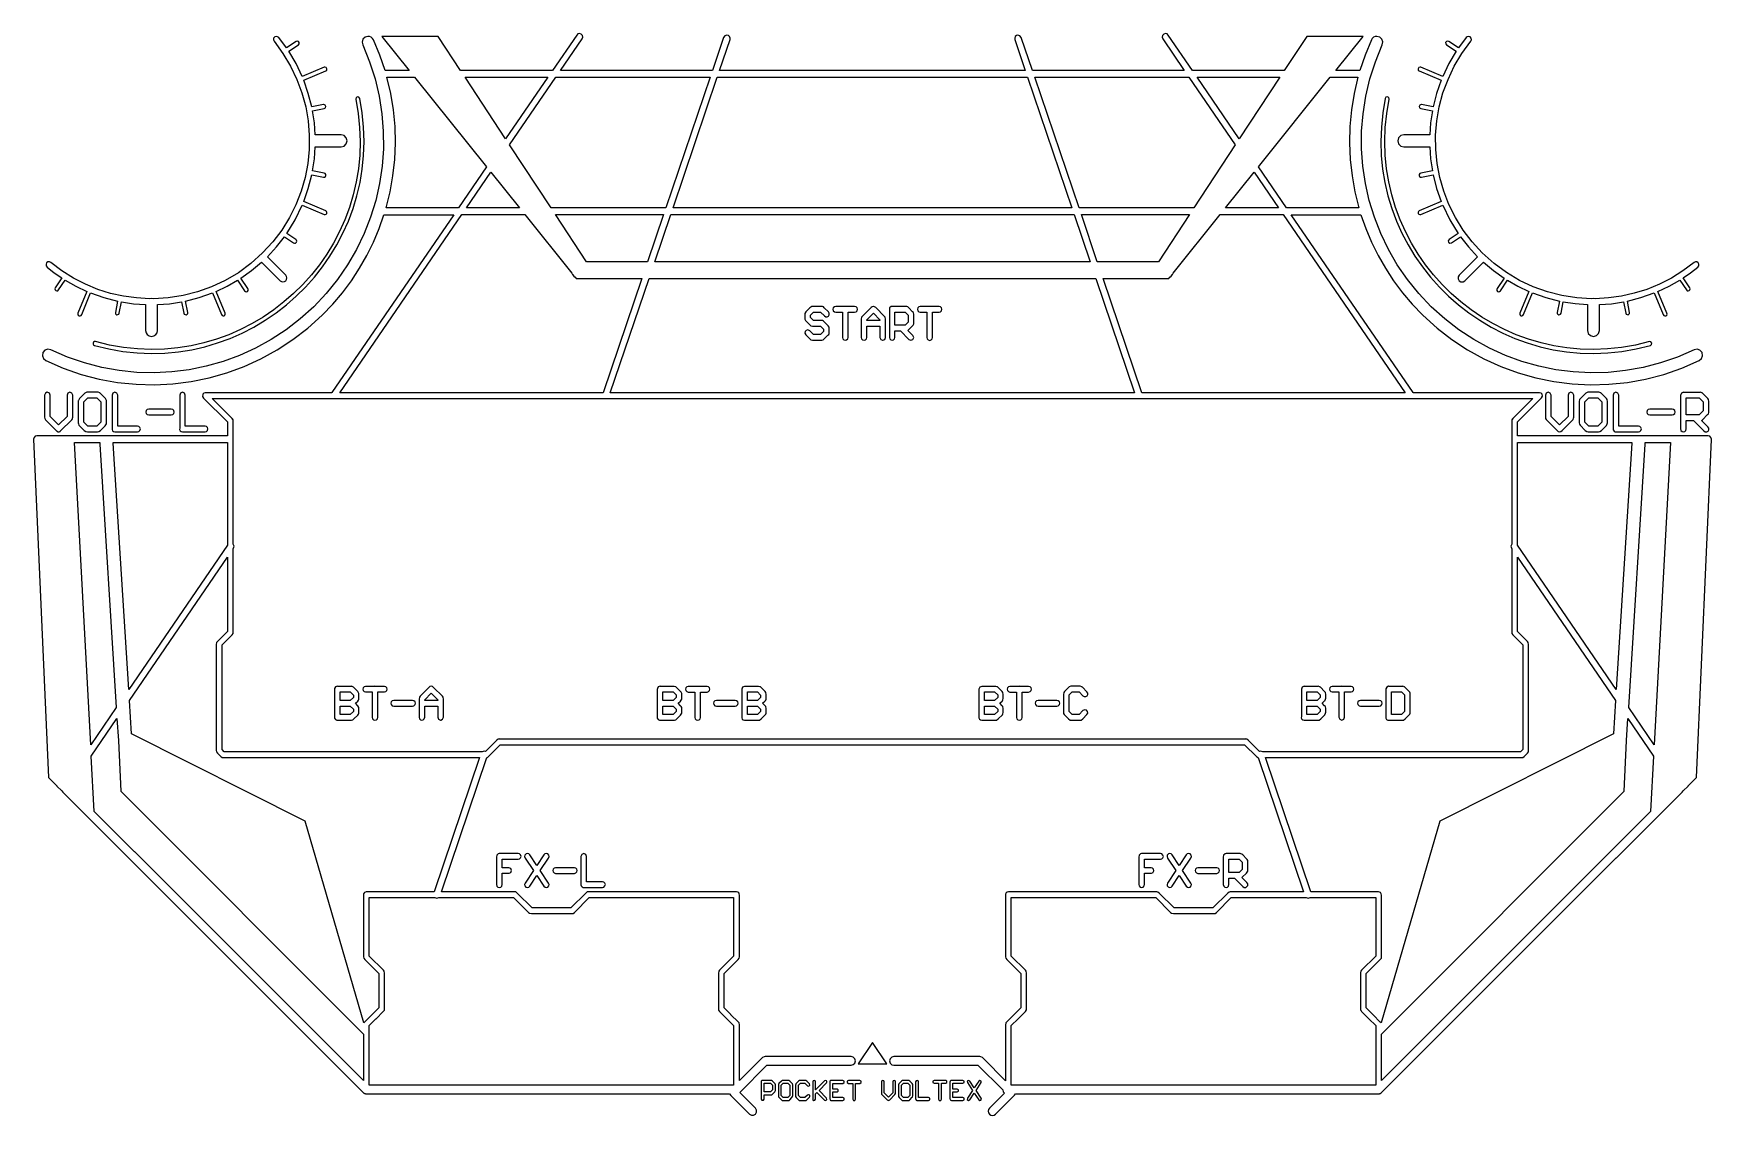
# Model space of a CAD drawing. Extents: x -74 to 74, y -86 to 10.
import ezdxf

# ---------------------------------------------------------------- set-up
doc = ezdxf.new("R2010")
doc.units = 0
doc.layers.add('Merged', color=7, linetype='CONTINUOUS')

msp = doc.modelspace()

# ---------------------------------------------------------------- linework, layer by layer
at = {"layer": 'Merged', "color": 7}
for points in [[(-26.014433, 9.930183), (-26.153959, 9.893485), (-26.259896, 9.796357), (-28.41222, 6.651837), (-36.559008, 6.651837), (-38.550101, 9.676447), (-43.550313, 9.676447), (-41.123587, 6.651837), (-43.272295, 6.651837), (-43.733249, 8.019203), (-44.289803, 9.36588), (-44.375586, 9.501267), (-44.494958, 9.603581), (-44.639135, 9.666129), (-44.798816, 9.683697), (-45.047379, 9.609799), (-45.231346, 9.427369), (-45.307311, 9.179851), (-45.257186, 8.925586), (-44.646371, 7.430611), (-44.159577, 5.90976), (-43.794225, 4.369805), (-43.550829, 2.816939), (-43.42629, 1.258888), (-43.420607, -0.298133), (-43.532227, -1.8474), (-43.76012, -3.381666), (-44.102218, -4.894739), (-44.558003, -6.379924), (-45.12541, -7.829444), (-45.803923, -9.237636), (-46.592506, -10.59725), (-47.489091, -11.901567), (-48.492648, -13.143865), (-49.602141, -14.316922), (-50.799484, -15.400576), (-52.063489, -16.376729), (-53.38744, -17.243875), (-54.764099, -18.002462), (-56.186753, -18.649474), (-57.648679, -19.185334), (-59.143159, -19.608059), (-60.663481, -19.917092), (-62.202404, -20.110344), (-63.75373, -20.187867), (-65.310226, -20.148074), (-66.865169, -19.98943), (-68.411844, -19.711405), (-69.943535, -19.312996), (-71.453521, -18.792084), (-72.934565, -18.148723), (-73.204835, -18.097553), (-73.464767, -18.188517), (-73.644601, -18.397273), (-73.695761, -18.667545), (-73.604811, -18.927471), (-73.396036, -19.106806), (-71.839026, -19.78324), (-70.251526, -20.330504), (-68.640772, -20.749604), (-67.014513, -21.041572), (-65.378954, -21.207968), (-63.741845, -21.249825), (-62.110422, -21.168175), (-60.491399, -20.964578), (-58.892011, -20.64004), (-57.320016, -20.195117), (-55.782641, -19.631845), (-54.286092, -18.951257), (-52.838636, -18.154412), (-51.446472, -17.242314), (-50.117354, -16.216021), (-48.858517, -15.07707), (-47.92059, -14.100387), (-47.052942, -13.076687), (-46.256607, -12.009041), (-45.532104, -10.90213), (-44.880464, -9.75905), (-44.301688, -8.582898), (-43.796294, -7.378303), (-43.365312, -6.148414), (-37.174474, -6.148414), (-47.990868, -21.949516), (-48.003272, -21.969148), (-54.975456, -21.969148), (-59.193287, -21.969148), (-59.227911, -21.966581), (-59.346248, -21.996532), (-59.437199, -22.078183), (-59.440815, -22.082839), (-59.441334, -22.082839), (-59.454251, -22.104032), (-59.45477, -22.106625), (-59.476473, -22.279742), (-59.380871, -22.425977), (-57.254386, -24.552989), (-57.254386, -25.772533), (-74.175318, -25.772533), (-74.325697, -25.812856), (-74.43525, -25.922922), (-74.475557, -26.072782), (-74.475041, -26.074846), (-73.150058, -56.123152), (-72.423486, -56.849724), (-72.406949, -56.879675), (-71.980102, -57.306527), (-71.880368, -57.406275), (-66.040413, -63.246741), (-45.199824, -84.087335), (-45.190524, -84.09559), (-45.182771, -84.10284), (-45.162102, -84.119879), (-45.153834, -84.126096), (-45.127479, -84.143136), (-45.12541, -84.143136), (-45.093887, -84.160201), (-45.091821, -84.160201), (-45.060298, -84.173113), (-45.05203, -84.175706), (-45.031361, -84.182426), (-45.002937, -84.18912), (-44.998288, -84.18912), (-44.968832, -84.192745), (-44.954878, -84.195338), (-44.930073, -84.195338), (-44.924906, -84.195338), (-12.68088, -84.195338), (-12.588896, -84.337446), (-10.924915, -86.001437), (-10.753865, -86.100126), (-10.556978, -86.100126), (-10.385929, -86.001437), (-10.287227, -85.830886), (-10.287227, -85.633481), (-10.385929, -85.462427), (-11.78016, -84.068206), (-9.367387, -81.654915), (-1.90531, -81.654915), (-1.709973, -81.607898), (-1.565279, -81.467854), (-1.512569, -81.274073), (-1.565279, -81.080266), (-1.709973, -80.940222), (-1.90531, -80.893206), (-9.470223, -80.893206), (-9.532751, -80.889581), (-9.615951, -80.901487), (-9.752893, -80.960383), (-9.856763, -81.066852), (-11.816333, -83.026409), (-11.816333, -78.073224), (-11.845788, -77.901668), (-11.917102, -77.817954), (-12.563574, -77.172), (-12.570809, -77.164247), (-13.171289, -76.563749), (-13.171289, -73.524136), (-11.919686, -72.272551), (-11.828735, -72.145948), (-11.816333, -72.026568), (-11.816333, -66.566441), (-11.81995, -66.454814), (-11.871627, -66.355595), (-11.96051, -66.287888), (-12.070064, -66.26516), (-19.150252, -66.26516), (-25.212931, -66.26516), (-25.255306, -66.262567), (-25.337988, -66.279104), (-25.458394, -66.368004), (-26.775627, -67.685232), (-30.225029, -67.685232), (-31.541744, -66.368507), (-31.665251, -66.278601), (-31.753101, -66.262567), (-31.785658, -66.26516), (-37.850403, -66.26516), (-38.272598, -66.26516), (-34.245971, -54.349597), (-34.191194, -54.332029), (-34.190678, -54.332029), (-34.082157, -54.247283), (-33.04191, -53.207047), (-0.041341, -53.207047), (-0.001034, -53.203951), (0.040824, -53.207047), (33.041394, -53.207047), (34.081125, -54.24678), (34.167424, -54.320678), (34.170006, -54.323245), (34.173107, -54.325837), (34.245455, -54.351687), (38.272082, -66.267224), (37.849887, -66.267224), (31.787206, -66.267224), (31.744833, -66.264658), (31.66215, -66.281168), (31.541744, -66.370068), (30.224513, -67.687296), (26.775111, -67.687296), (25.458394, -66.37057), (25.334888, -66.280665), (25.247038, -66.264658), (25.214482, -66.267224), (19.149735, -66.267224), (12.069548, -66.267224), (11.959993, -66.289978), (11.87111, -66.357659), (11.819434, -66.456878), (11.815816, -66.568505), (11.815816, -72.029161), (11.830802, -72.155235), (11.918652, -72.274615), (13.170772, -73.526227), (13.170772, -76.565813), (12.583211, -77.153902), (12.570292, -77.166311), (11.916585, -77.820017), (11.845788, -77.903202), (11.843722, -77.906324), (11.841654, -77.910452), (11.815816, -78.074785), (11.815816, -83.029002), (9.854696, -81.067354), (9.758577, -80.967633), (9.63352, -80.908207), (9.520866, -80.891142), (9.469189, -80.895799), (1.904793, -80.895799), (1.709456, -80.942312), (1.564762, -81.082356), (1.512052, -81.27664), (1.564762, -81.470447), (1.709456, -81.610491), (1.904793, -81.657508), (9.36687, -81.657508), (11.558468, -83.849104), (11.608594, -84.007219), (11.721248, -84.129695), (10.385413, -85.46502), (10.301697, -85.591121), (10.273791, -85.73426), (10.301697, -85.877929), (10.385413, -86.004003), (10.511503, -86.087717), (10.655163, -86.115631), (10.798307, -86.087717), (10.924398, -86.004003), (12.513448, -84.414439), (12.623002, -84.322973), (12.691732, -84.197904), (44.929557, -84.197904), (44.93886, -84.197904), (44.967798, -84.194809), (44.970898, -84.194809), (45.005522, -84.190179), (45.011724, -84.187586), (45.031877, -84.181897), (45.048413, -84.176738), (45.077869, -84.166392), (45.083037, -84.1638), (45.104741, -84.153481), (45.11766, -84.14676), (45.169852, -84.110592), (45.179671, -84.10231), (45.199308, -84.085271), (66.028528, -63.255525), (66.039897, -63.244677), (71.878817, -57.405244), (71.980618, -57.303432), (72.406433, -56.877611), (72.419869, -56.85282), (73.149539, -56.123152), (74.473491, -26.094478), (74.480208, -26.07019), (74.438867, -25.918795), (74.327247, -25.808728), (74.1748, -25.77047), (57.25387, -25.77047), (57.25387, -24.550899), (59.380871, -22.423385), (59.476989, -22.272493), (59.450118, -22.09628), (59.449602, -22.09628), (59.447533, -22.092655), (59.351415, -21.997061), (59.219642, -21.96502), (59.191737, -21.967613), (54.97494, -21.967613), (48.002754, -21.967613), (47.990353, -21.947981), (37.173958, -6.148414), (43.364277, -6.148414), (43.795259, -7.378303), (44.300656, -8.582898), (44.879432, -9.758521), (45.531588, -10.90213), (46.256091, -12.009041), (47.052426, -13.076158), (47.920071, -14.100387), (48.858001, -15.07707), (50.116838, -16.216021), (51.445956, -17.241785), (52.838117, -18.154412), (54.285576, -18.951257), (55.782125, -19.631845), (57.319497, -20.195117), (58.891495, -20.639511), (60.490881, -20.964578), (62.109903, -21.168175), (63.741329, -21.249825), (65.378438, -21.207968), (67.013997, -21.041572), (68.640254, -20.749604), (70.251008, -20.330504), (71.838508, -19.78324), (73.39552, -19.106806), (73.604292, -18.927471), (73.695243, -18.667545), (73.644083, -18.39677), (73.464251, -18.188517), (73.204316, -18.097553), (72.934049, -18.148723), (71.453002, -18.792084), (69.943017, -19.312996), (68.411328, -19.711405), (66.864653, -19.98943), (65.309708, -20.148074), (63.753214, -20.187867), (62.201888, -20.110344), (60.662963, -19.916563), (59.142643, -19.608059), (57.64816, -19.185334), (56.186234, -18.649474), (54.763583, -18.001959), (53.386921, -17.243875), (52.062973, -16.376227), (50.798965, -15.400046), (49.601623, -14.316922), (48.49213, -13.143336), (47.488576, -11.901567), (46.591987, -10.59725), (45.803405, -9.237636), (45.124894, -7.829444), (44.556971, -6.379422), (44.1017, -4.894739), (43.759602, -3.381666), (43.531711, -1.8474), (43.420088, -0.298133), (43.425774, 1.258888), (43.550313, 2.817442), (43.793709, 4.369805), (44.159062, 5.90976), (44.645853, 7.430611), (45.25667, 8.925586), (45.306279, 9.183476), (45.226179, 9.434089), (45.03601, 9.615488), (44.78228, 9.683697), (44.62725, 9.662504), (44.487724, 9.598951), (44.372485, 9.498171), (44.289287, 9.365377), (43.73273, 8.019203), (43.271779, 6.651837), (41.123071, 6.651837), (43.549798, 9.676447), (38.549585, 9.676447), (36.558493, 6.651837), (28.411702, 6.651837), (26.259379, 9.796357), (26.149308, 9.895575), (26.005131, 9.930183), (25.851135, 9.884701), (25.742098, 9.766379), (25.710059, 9.608767), (25.764319, 9.457346), (27.684616, 6.651837), (14.203268, 6.651837), (13.210046, 9.582415), (13.095842, 9.735873), (12.91239, 9.789636), (12.778548, 9.751907), (12.676229, 9.657847), (12.627136, 9.527619), (12.642122, 9.389666), (13.570231, 6.651837), (-0.000517, 6.651837), (-13.570748, 6.651837), (-12.642639, 9.389666), (-12.62817, 9.530212), (-12.679329, 9.661472), (-12.784749, 9.755531), (-12.921692, 9.790139), (-13.100492, 9.733809), (-13.210563, 9.582415), (-14.203784, 6.651837), (-27.685132, 6.651837), (-25.764836, 9.457346), (-25.710575, 9.610831), (-25.744682, 9.770507), (-25.85682, 9.888326), (-26.014433, 9.930183)], [(-52.922868, 9.678511), (-52.922868, 9.676447), (-53.066011, 9.635622), (-53.164198, 9.524021), (-53.187452, 9.376728), (-53.127508, 9.240308), (-52.333239, 8.163375), (-51.655244, 7.035271), (-51.093523, 5.864278), (-50.647039, 4.658148), (-50.315791, 3.425666), (-50.098751, 2.174584), (-49.995915, 0.913156), (-50.007285, -0.349806), (-50.131308, -1.607106), (-50.368502, -2.849906), (-50.718352, -4.070509), (-51.179823, -5.260605), (-51.752913, -6.411965), (-52.437109, -7.515781), (-53.231894, -8.564801), (-54.136748, -9.550797), (-55.17751, -10.484591), (-56.285453, -11.29747), (-57.452308, -11.988879), (-58.667737, -12.557839), (-59.922958, -13.004853), (-61.208666, -13.328862), (-62.515046, -13.529866), (-63.833314, -13.607918), (-64.007979, -13.580533), (-64.168176, -13.607918), (-65.331414, -13.545899), (-66.488448, -13.387758), (-67.632564, -13.132488), (-68.757559, -12.780063), (-69.856718, -12.329954), (-70.923835, -11.782187), (-71.952197, -11.135704), (-72.936116, -10.391061), (-73.061174, -10.332667), (-73.198633, -10.344547), (-73.311803, -10.424636), (-73.369165, -10.550207), (-73.355729, -10.687685), (-73.275113, -10.799815), (-72.631226, -11.301069), (-71.967183, -11.761523), (-72.551645, -12.636394), (-72.584199, -12.723733), (-72.567146, -12.815702), (-72.506168, -12.886505), (-72.417802, -12.915953), (-72.326336, -12.896321), (-72.257605, -12.833271), (-71.670045, -11.953743), (-70.716614, -12.497911), (-69.734245, -12.964028), (-70.53058, -14.886384), (-70.542981, -14.977348), (-70.508357, -15.062597), (-70.435494, -15.118927), (-70.344027, -15.130806), (-70.259279, -15.095167), (-70.203467, -15.021772), (-69.406101, -13.097351), (-68.223225, -13.512297), (-67.017098, -13.822362), (-67.215536, -14.820768), (-67.210369, -14.912737), (-67.159725, -14.99026), (-67.076526, -15.031085), (-66.984541, -15.024867), (-66.908061, -14.972691), (-66.86827, -14.88948), (-66.670349, -13.893668), (-65.604263, -14.050248), (-64.531978, -14.1283), (-64.531978, -16.422211), (-64.490121, -16.628904), (-64.376432, -16.797893), (-64.207451, -16.912114), (-64.000227, -16.953971), (-63.793523, -16.912114), (-63.624023, -16.797893), (-63.510335, -16.628904), (-63.468478, -16.422211), (-63.468478, -14.1283), (-62.395674, -14.049745), (-61.330623, -13.892133), (-61.132186, -14.88948), (-61.092395, -14.972691), (-61.015914, -15.024867), (-60.923929, -15.031085), (-60.840731, -14.99026), (-60.790087, -14.912737), (-60.78492, -14.820768), (-60.983873, -13.821331), (-59.776196, -13.511265), (-58.594355, -13.096822), (-57.796988, -15.021772), (-57.741696, -15.095167), (-57.656428, -15.130806), (-57.564962, -15.118927), (-57.492098, -15.062597), (-57.457475, -14.977348), (-57.469876, -14.886384), (-58.265695, -12.96453), (-57.299863, -12.506695), (-56.363484, -11.974936), (-55.742851, -12.904073), (-55.674122, -12.967123), (-55.582653, -12.986755), (-55.494288, -12.957307), (-55.433309, -12.886505), (-55.416257, -12.794536), (-55.448811, -12.707197), (-56.065827, -11.784251), (-55.125834, -11.118136), (-54.230281, -10.369867), (-54.215295, -10.385372), (-52.587488, -12.013168), (-52.470182, -12.090691), (-52.337375, -12.117044), (-52.204048, -12.090691), (-52.086743, -12.013168), (-52.009228, -11.895878), (-51.982873, -11.762555), (-52.009228, -11.629734), (-52.086743, -11.512418), (-53.714549, -9.884622), (-53.718169, -9.881526), (-52.92235, -9.017503), (-52.208184, -8.105907), (-51.392212, -8.651108), (-51.305397, -8.681085), (-51.214446, -8.663517), (-51.145199, -8.60253), (-51.115743, -8.515191), (-51.134346, -8.424757), (-51.19584, -8.356044), (-52.00096, -7.818094), (-51.250617, -6.59593), (-50.630503, -5.318495), (-48.676616, -6.12775), (-48.585149, -6.140662), (-48.499882, -6.106054), (-48.443555, -6.032659), (-48.43167, -5.941192), (-48.467843, -5.856446), (-48.541223, -5.800646), (-50.49511, -4.991391), (-50.083765, -3.812646), (-49.775774, -2.607548), (-48.742245, -2.813209), (-48.65026, -2.808579), (-48.572745, -2.757408), (-48.53192, -2.674726), (-48.538122, -2.582227), (-48.590316, -2.506266), (-48.673515, -2.465943), (-49.704977, -2.260812), (-49.548912, -1.198324), (-49.4714, -0.128111), (-49.442976, -0.128111), (-47.176449, -0.128111), (-46.907215, -0.059902), (-46.709812, 0.134911), (-46.636945, 0.403119), (-46.709812, 0.671327), (-46.907215, 0.86614), (-47.176449, 0.934879), (-49.442976, 0.934879), (-49.467265, 0.934879), (-49.546846, 2.00406), (-49.704977, 3.067553), (-48.673515, 3.272711), (-48.563961, 3.34092), (-48.530372, 3.465989), (-48.590832, 3.580712), (-48.712789, 3.623601), (-48.742245, 3.619474), (-49.773189, 3.414316), (-50.082215, 4.617852), (-50.496142, 5.797629), (-48.541223, 6.606884), (-48.450272, 6.688005), (-48.432701, 6.808417), (-48.497299, 6.911261), (-48.613055, 6.948461), (-48.676616, 6.933988), (-50.628952, 6.125766), (-51.174655, 7.260061), (-51.82526, 8.355092), (-50.958131, 8.934371), (-50.88785, 9.023271), (-50.885267, 9.136433), (-50.951929, 9.227899), (-51.060451, 9.25994), (-51.154499, 9.228429), (-52.023182, 8.648091), (-52.715128, 9.577229), (-52.807629, 9.651656), (-52.922868, 9.678511)], [(52.9146, 9.678511), (52.803496, 9.650095), (52.714612, 9.577758), (52.022663, 8.648621), (51.153983, 9.228931), (51.054249, 9.26047), (50.948312, 9.225333), (50.884233, 9.133866), (50.88785, 9.022239), (50.957612, 8.9349), (51.824226, 8.355092), (51.174137, 7.260061), (50.628434, 6.126295), (48.6761, 6.934518), (48.607369, 6.948964), (48.49368, 6.909197), (48.432186, 6.805824), (48.450788, 6.687503), (48.540707, 6.607387), (50.495626, 5.798132), (50.081699, 4.618355), (49.772673, 3.414818), (48.741727, 3.619976), (48.706588, 3.624104), (48.587215, 3.578119), (48.529338, 3.463925), (48.563961, 3.34092), (48.67248, 3.27324), (49.704461, 3.068082), (49.54633, 2.004563), (49.467265, 0.935911), (49.44246, 0.935911), (47.175931, 0.935911), (46.906699, 0.867172), (46.708777, 0.672359), (46.636429, 0.404151), (46.708777, 0.135943), (46.906699, -0.05887), (47.175931, -0.127079), (49.44246, -0.127079), (49.470882, -0.127079), (49.548396, -1.197822), (49.704461, -2.259753), (48.67248, -2.464911), (48.590316, -2.505736), (48.539157, -2.581698), (48.533471, -2.673165), (48.57378, -2.755344), (48.65026, -2.806515), (48.741727, -2.812177), (49.775774, -2.606516), (50.083249, -3.811614), (50.494591, -4.990359), (48.540707, -5.799614), (48.466809, -5.855414), (48.431154, -5.94016), (48.443039, -6.031627), (48.499366, -6.104493), (48.584631, -6.13963), (48.6761, -6.126718), (50.629984, -5.317464), (51.249585, -6.594898), (52.000444, -7.817062), (51.194809, -8.355012), (51.11936, -8.467646), (51.145715, -8.600969), (51.258888, -8.676428), (51.391696, -8.649547), (52.207665, -8.104373), (52.921834, -9.016471), (53.71765, -9.879965), (53.714034, -9.883061), (52.086227, -11.510883), (51.989075, -11.670559), (51.986492, -11.856588), (52.078991, -12.018857), (52.240738, -12.111355), (52.427291, -12.108789), (52.586453, -12.011634), (54.214779, -10.383811), (54.229765, -10.367804), (55.125318, -11.116601), (56.065312, -11.78269), (55.448295, -12.706165), (55.414188, -12.794536), (55.430208, -12.887537), (55.492221, -12.958842), (55.581621, -12.988316), (55.674122, -12.968155), (55.742335, -12.902539), (56.362968, -11.973375), (57.299344, -12.505664), (58.265176, -12.962996), (57.46936, -14.884823), (57.45644, -14.97629), (57.491582, -15.061565), (57.564446, -15.117366), (57.655912, -15.129272), (57.740661, -15.093606), (57.796472, -15.020237), (58.593839, -13.09579), (59.775164, -13.510234), (60.982841, -13.820299), (60.784404, -14.819207), (60.789571, -14.911705), (60.840215, -14.988699), (60.922897, -15.030053), (61.015398, -15.023333), (61.091879, -14.97166), (61.13167, -14.887945), (61.330107, -13.891101), (62.395158, -14.048714), (63.467962, -14.126739), (63.467962, -16.42065), (63.536174, -16.68989), (63.730994, -16.887825), (63.999195, -16.960665), (64.267395, -16.887825), (64.462215, -16.68989), (64.530944, -16.42065), (64.530944, -14.127268), (65.603231, -14.049745), (66.669833, -13.892133), (66.867754, -14.887945), (66.907545, -14.97166), (66.984025, -15.023333), (67.076008, -15.030053), (67.159209, -14.988699), (67.20985, -14.911705), (67.21502, -14.819207), (67.016582, -13.820828), (68.222709, -13.511265), (69.405582, -13.096319), (70.202949, -15.020237), (70.258244, -15.093606), (70.343509, -15.129272), (70.434459, -15.117366), (70.507841, -15.061565), (70.542465, -14.97629), (70.530061, -14.884823), (69.733729, -12.962996), (70.715579, -12.496879), (71.669526, -11.952208), (72.257089, -12.831736), (72.325817, -12.895289), (72.416768, -12.914921), (72.505652, -12.88497), (72.566631, -12.81467), (72.583683, -12.722701), (72.551126, -12.634833), (71.966667, -11.760491), (72.63071, -11.300566), (73.274597, -10.798784), (73.354179, -10.686653), (73.367098, -10.549705), (73.309737, -10.424636), (73.197598, -10.34505), (73.060658, -10.332138), (72.9356, -10.3895), (71.951165, -11.134672), (70.922285, -11.780626), (69.855167, -12.328922), (68.755493, -12.779031), (67.630498, -13.131456), (66.485865, -13.386726), (65.328829, -13.544867), (64.165075, -13.606357), (63.991442, -13.579501), (63.83383, -13.606357), (62.515565, -13.528834), (61.208666, -13.32783), (59.922958, -13.003292), (58.667737, -12.556807), (57.451789, -11.987345), (56.284937, -11.296412), (55.176994, -10.483559), (54.136232, -9.549236), (53.230859, -8.563266), (52.436075, -7.51422), (51.752397, -6.410404), (51.179304, -5.25907), (50.717318, -4.068948), (50.367986, -2.848875), (50.130789, -1.605545), (50.00625, -0.348245), (49.995397, 0.914718), (50.098235, 2.176145), (50.314759, 3.427227), (50.646521, 4.659709), (51.093005, 5.86531), (51.654729, 7.036832), (52.332723, 8.164909), (53.126989, 9.241869), (53.186933, 9.379823), (53.161613, 9.528651), (53.060327, 9.639776), (52.9146, 9.677479), (52.9146, 9.678511)], [(-43.099178, 6.053429), (-40.643514, 6.053429), (-34.265092, -1.89648), (-36.763648, -5.54691), (-43.185477, -5.54691), (-42.832012, -4.130966), (-42.574662, -2.69539), (-42.413949, -1.244335), (-42.35142, 0.216059), (-42.387594, 1.681083), (-42.523503, 3.145578), (-42.760696, 4.604941), (-43.099178, 6.053429)], [(-36.165234, 6.053429), (-28.823047, 6.053429), (-32.56597, 0.585549), (-36.165234, 6.053429)], [(-28.095959, 6.053429), (-14.407389, 6.053429), (-18.339449, -5.54691), (-28.529523, -5.54691), (-32.209404, 0.043974), (-28.095959, 6.053429)], [(-13.773836, 6.053429), (-0.000517, 6.053429), (13.77332, 6.053429), (17.705379, -5.54691), (-0.000517, -5.54691), (-17.705896, -5.54691), (-13.773836, 6.053429)], [(14.406873, 6.053429), (28.095443, 6.053429), (32.208888, 0.043974), (28.529007, -5.54691), (18.338932, -5.54691), (14.406873, 6.053429)], [(28.822531, 6.053429), (36.164718, 6.053429), (32.565454, 0.585549), (28.822531, 6.053429)], [(40.642998, 6.053429), (43.098662, 6.053429), (42.759664, 4.604941), (42.522987, 3.145578), (42.38656, 1.681083), (42.350386, 0.216059), (42.412915, -1.244335), (42.573628, -2.69539), (42.830978, -4.130966), (43.184445, -5.54691), (36.763132, -5.54691), (34.264576, -1.89648), (40.642998, 6.053429)], [(-45.701088, 4.312946), (-45.836996, 4.245769), (-45.871101, 4.097999), (-45.656646, 2.832947), (-45.528487, 1.580832), (-45.485595, 0.345255), (-45.523835, -0.872252), (-45.641141, -2.068565), (-45.834411, -3.241093), (-46.102095, -4.388326), (-46.440577, -5.507117), (-46.847271, -6.594898), (-47.319591, -7.649607), (-47.855476, -8.668147), (-48.451307, -9.648984), (-49.105529, -10.588969), (-49.81453, -11.485562), (-50.575723, -12.336145), (-51.387044, -13.139208), (-52.24539, -13.891101), (-53.148177, -14.590289), (-54.092822, -15.234179), (-55.076741, -15.819649), (-56.096834, -16.344688), (-57.151035, -16.806677), (-58.236755, -17.20305), (-59.350899, -17.531689), (-60.490365, -17.789578), (-61.6536, -17.975077), (-62.837507, -18.085144), (-64.038985, -18.117185), (-65.255966, -18.069137), (-66.485865, -17.937877), (-67.725065, -17.721871), (-68.972017, -17.418024), (-69.063484, -17.418024), (-69.143584, -17.462976), (-69.190092, -17.542034), (-69.191127, -17.6335), (-69.14565, -17.713616), (-69.067103, -17.760103), (-67.797413, -18.069137), (-66.535475, -18.28927), (-65.283353, -18.422091), (-64.044153, -18.470668), (-62.819939, -18.437595), (-61.614328, -18.324936), (-60.429386, -18.135812), (-59.268217, -17.871731), (-58.133403, -17.536345), (-57.027011, -17.131718), (-55.952657, -16.660442), (-54.912927, -16.125058), (-53.910405, -15.527681), (-52.947673, -14.871912), (-52.027315, -14.15878), (-51.151917, -13.391912), (-50.325094, -12.573873), (-49.548912, -11.706225), (-48.82596, -10.792063), (-48.159334, -9.83451), (-47.551102, -8.835072), (-47.004883, -7.7969), (-46.522741, -6.722533), (-46.107779, -5.614088), (-45.762582, -4.474607), (-45.489212, -3.306207), (-45.291809, -2.111454), (-45.171402, -0.892916), (-45.132128, 0.346789), (-45.176054, 1.605121), (-45.305763, 2.879963), (-45.524354, 4.167743), (-45.586364, 4.272148), (-45.701088, 4.311915), (-45.701088, 4.312946)], [(45.694886, 4.311915), (45.583263, 4.270587), (45.523319, 4.167743), (45.304729, 2.879963), (45.175019, 1.605121), (45.131612, 0.346789), (45.170886, -0.892916), (45.290774, -2.111454), (45.488696, -3.306207), (45.761548, -4.474607), (46.107263, -5.614088), (46.522225, -6.722533), (47.004367, -7.7969), (47.550586, -8.835072), (48.158818, -9.83451), (48.825444, -10.792063), (49.548396, -11.706225), (50.324576, -12.573873), (51.151398, -13.391912), (52.026799, -14.15878), (52.947155, -14.871912), (53.909889, -15.527681), (54.912411, -16.125058), (55.952657, -16.660442), (57.027011, -17.131718), (58.132885, -17.536345), (59.267701, -17.871731), (60.429386, -18.135812), (61.614328, -18.324936), (62.819939, -18.437595), (64.043637, -18.470668), (65.283353, -18.422091), (66.535475, -18.28927), (67.797413, -18.069137), (69.066585, -17.760103), (69.173556, -17.676389), (69.189576, -17.541531), (69.105859, -17.435063), (68.970983, -17.419055), (67.724031, -17.722903), (66.484831, -17.938909), (65.25545, -18.070169), (64.038469, -18.118217), (62.836475, -18.086202), (61.653084, -17.976109), (60.489849, -17.79061), (59.349865, -17.532747), (58.235723, -17.204081), (57.150516, -16.807206), (56.096318, -16.345217), (55.075709, -15.820178), (54.09179, -15.234682), (53.147143, -14.591321), (52.244355, -13.892133), (51.38601, -13.14024), (50.575207, -12.337177), (49.813496, -11.486065), (49.105013, -10.589498), (48.450788, -9.650016), (47.85496, -8.669205), (47.319076, -7.650639), (46.846752, -6.59593), (46.440058, -5.508149), (46.101579, -4.389358), (45.834411, -3.242125), (45.640625, -2.069068), (45.523319, -0.872781), (45.485079, 0.344196), (45.528487, 1.580303), (45.656127, 2.831915), (45.870585, 4.096941), (45.83493, 4.246801), (45.694886, 4.311915)], [(-33.87235, -2.385351), (-31.336073, -5.54691), (-36.03656, -5.54691), (-33.87235, -2.385351)], [(33.871834, -2.385351), (36.036044, -5.54691), (31.335554, -5.54691), (33.871834, -2.385351)], [(-36.447389, -6.147911), (-30.85393, -6.147911), (-26.692429, -11.334671), (-26.64075, -11.458178), (-26.516727, -11.61579), (-26.393221, -11.707257), (-26.300204, -11.823515), (-26.013399, -11.823515), (-25.975159, -11.827669), (-20.468518, -11.827669), (-23.906034, -21.968645), (-40.894146, -21.968645), (-47.277218, -21.968645), (-36.447389, -6.147911)], [(-28.133683, -6.147911), (-18.543054, -6.147911), (-19.960022, -10.32801), (-25.38243, -10.32801), (-28.133683, -6.147911)], [(-17.909501, -6.147911), (-0.000517, -6.147911), (17.908984, -6.147911), (19.325952, -10.32801), (0, -10.32801), (-0.000517, -10.32801), (-19.326469, -10.32801), (-17.909501, -6.147911)], [(18.542537, -6.147911), (28.133167, -6.147911), (25.381913, -10.32801), (19.959505, -10.32801), (18.542537, -6.147911)], [(30.853414, -6.147911), (36.44687, -6.147911), (47.2767, -21.968645), (40.893627, -21.968645), (23.905517, -21.968645), (20.468001, -11.827669), (25.974642, -11.827669), (26.012882, -11.823515), (26.299687, -11.823515), (26.392704, -11.707257), (26.516211, -11.61579), (26.640234, -11.458178), (26.69191, -11.334671), (30.853414, -6.147911)], [(-19.834965, -11.827669), (-0.000517, -11.827669), (0, -11.827669), (19.834448, -11.827669), (23.271964, -21.968645), (-0.000517, -21.968645), (-23.272481, -21.968645), (-19.834965, -11.827669)], [(-5.338692, -14.295729), (-5.393986, -14.303481), (-5.553149, -14.413547), (-5.904549, -14.764941), (-5.998084, -14.932898), (-6.00015, -14.956658), (-6.00015, -14.963907), (-6.00015, -14.968035), (-6.00015, -15.345278), (-5.9955, -15.438279), (-5.956226, -15.531306), (-5.883362, -15.60158), (-5.553149, -15.932309), (-5.460132, -16.018087), (-5.337142, -16.047561), (-5.321639, -16.047561), (-4.60437, -16.047561), (-4.334102, -16.317833), (-4.334102, -16.527119), (-4.60437, -16.79739), (-5.229655, -16.79739), (-5.573303, -16.453723), (-5.753137, -16.37829), (-5.892663, -16.42065), (-5.984648, -16.534342), (-5.997567, -16.679545), (-5.927287, -16.807709), (-5.553666, -17.181327), (-5.460649, -17.267105), (-5.337659, -17.297082), (-5.321639, -17.297082), (-4.500501, -17.297082), (-4.37441, -17.268164), (-4.279842, -17.180295), (-3.950663, -16.851127), (-3.876766, -16.779293), (-3.838009, -16.683699), (-3.834391, -16.58964), (-3.834391, -16.227901), (-3.837492, -16.173133), (-3.841109, -16.1535), (-3.842143, -16.149876), (-3.93051, -16.013959), (-4.280359, -15.664127), (-4.352189, -15.590229), (-4.447274, -15.551468), (-4.503084, -15.544747), (-4.537191, -15.547314), (-5.229655, -15.547314), (-5.500439, -15.276539), (-5.500439, -15.067783), (-5.230172, -14.797511), (-4.603853, -14.797511), (-4.260722, -15.140622), (-4.148067, -15.209361), (-4.016809, -15.211954), (-3.902604, -15.146311), (-3.836975, -15.032117), (-3.839042, -14.900857), (-3.907255, -14.788197), (-4.279325, -14.41614), (-4.351672, -14.34121), (-4.448307, -14.30192), (-4.503084, -14.296231), (-4.535124, -14.298824), (-5.297868, -14.298824), (-5.338692, -14.296231), (-5.338692, -14.295729)], [(-2.421558, -14.295199), (-2.458765, -14.298824), (-3.250964, -14.298824), (-3.380156, -14.329304), (-3.47524, -14.420771), (-3.51038, -14.548432), (-3.47524, -14.67657), (-3.380156, -14.768036), (-3.250964, -14.798543), (-2.668054, -14.798543), (-2.668054, -17.048004), (-2.634465, -17.173072), (-2.542997, -17.264539), (-2.41794, -17.298114), (-2.292883, -17.264539), (-2.201416, -17.173072), (-2.167826, -17.048004), (-2.167826, -14.798543), (-1.584916, -14.798543), (-1.455725, -14.768036), (-1.36064, -14.67657), (-1.3255, -14.548432), (-1.36064, -14.420771), (-1.455725, -14.329304), (-1.584916, -14.298824), (-2.376082, -14.298824), (-2.421558, -14.295199)], [(0.076481, -14.295199), (0.076481, -14.296231), (0.07028, -14.296231), (-0.037724, -14.325177), (-0.122473, -14.398043), (-0.903304, -15.178881), (-0.96945, -15.254843), (-1.002006, -15.432617), (-1.002006, -15.732337), (-1.002006, -15.863067), (-1.002006, -17.047501), (-0.968416, -17.172543), (-0.876949, -17.26401), (-0.751892, -17.297612), (-0.626835, -17.26401), (-0.535368, -17.172543), (-0.501778, -17.047501), (-0.501778, -16.047561), (0.664042, -16.047561), (0.664042, -17.047501), (0.731222, -17.218025), (0.896586, -17.297082), (0.921391, -17.297082), (1.093473, -17.221121), (1.16427, -17.046972), (1.16427, -15.862565), (1.16427, -15.731807), (1.16427, -15.432617), (1.135331, -15.260002), (1.066085, -15.178881), (0.284737, -14.397514), (0.193787, -14.321049), (0.078031, -14.295199), (0.076481, -14.295199)], [(1.743563, -14.295199), (1.659847, -14.311233), (1.51722, -14.431116), (1.497066, -14.616112), (1.497066, -16.149346), (1.497066, -16.280104), (1.497066, -17.048004), (1.530656, -17.173072), (1.622123, -17.264539), (1.74718, -17.298114), (1.872237, -17.264539), (1.963704, -17.173072), (1.997294, -17.048004), (1.997294, -16.4651), (2.476335, -16.4651), (3.236495, -17.225248), (3.413228, -17.298114), (3.589962, -17.225248), (3.663342, -17.048004), (3.589962, -16.871289), (3.142961, -16.424275), (3.217375, -16.348313), (3.54707, -16.018616), (3.622518, -15.944718), (3.660759, -15.846028), (3.663342, -15.760753), (3.663342, -15.017644), (3.634403, -14.845056), (3.565157, -14.763909), (3.217891, -14.416643), (3.145544, -14.341713), (3.04891, -14.302449), (2.994132, -14.29676), (2.962093, -14.299353), (1.789038, -14.299353), (1.743563, -14.295729), (1.743563, -14.295199)], [(1.997294, -14.797511), (2.893363, -14.797511), (3.163631, -15.067783), (3.163631, -15.693046), (2.892847, -15.963847), (2.613277, -15.963847), (2.57762, -15.961254), (2.543514, -15.963847), (1.997294, -15.963847), (1.997294, -14.797511)], [(5.075659, -14.295729), (5.038452, -14.299353), (4.246252, -14.299353), (4.117061, -14.329304), (4.021977, -14.4213), (3.986837, -14.548935), (4.021977, -14.677099), (4.117061, -14.768565), (4.246252, -14.799045), (4.829679, -14.799045), (4.829679, -17.048533), (4.860169, -17.1772), (4.951636, -17.272794), (5.079277, -17.30793), (5.207434, -17.272794), (5.298901, -17.1772), (5.32939, -17.048533), (5.32939, -14.799045), (5.912817, -14.799045), (6.042009, -14.768565), (6.137093, -14.677099), (6.172233, -14.548935), (6.137093, -14.4213), (6.042009, -14.329304), (5.912817, -14.299353), (5.121135, -14.299353), (5.075659, -14.295729)], [(0.081132, -14.900857), (0.664042, -15.483761), (0.664042, -15.547314), (-0.501778, -15.547314), (-0.501778, -15.483761), (0.081132, -14.900857)], [(-73.253925, -21.919036), (-73.429627, -21.994469), (-73.500424, -22.172771), (-73.500424, -24.135424), (-73.489055, -24.250676), (-73.427042, -24.348863), (-73.42446, -24.35143), (-72.427621, -25.348274), (-72.42297, -25.352401), (-72.421935, -25.352401), (-72.409018, -25.363779), (-72.389381, -25.378251), (-72.388862, -25.378251), (-72.38783, -25.378251), (-72.375945, -25.385474), (-72.363542, -25.392724), (-72.345971, -25.400476), (-72.344939, -25.400476), (-72.34442, -25.400476), (-72.324267, -25.407699), (-72.318584, -25.410292), (-72.309281, -25.412885), (-72.289128, -25.417013), (-72.286027, -25.417013), (-72.267424, -25.419606), (-72.264323, -25.419606), (-72.25502, -25.419606), (-72.221947, -25.419606), (-72.203344, -25.416484), (-72.197661, -25.416484), (-72.196627, -25.416484), (-72.150118, -25.401508), (-72.149602, -25.401508), (-72.135648, -25.394788), (-72.121178, -25.387035), (-72.11808, -25.384442), (-72.100509, -25.372563), (-72.087073, -25.361715), (-72.081387, -25.356555), (-72.073638, -25.349306), (-71.084551, -24.359711), (-71.074214, -24.349895), (-71.066464, -24.342143), (-71.062845, -24.338015), (-71.050444, -24.323014), (-71.047859, -24.320447), (-71.000318, -24.136456), (-71.000318, -22.173803), (-71.073698, -21.992934), (-71.254049, -21.920068), (-71.430266, -21.9955), (-71.500545, -22.173803), (-71.500545, -24.069807), (-72.250371, -24.819107), (-72.999679, -24.069807), (-72.999679, -22.173803), (-73.073059, -21.992934), (-73.253409, -21.920068), (-73.253925, -21.919036)], [(-69.756465, -21.917475), (-69.755949, -21.919539), (-69.911494, -21.980525), (-69.912013, -21.980525), (-69.912529, -21.980525), (-69.927515, -21.994469), (-69.930097, -21.997061), (-70.405006, -22.471459), (-70.498539, -22.63939), (-70.500605, -22.663176), (-70.500605, -22.670929), (-70.500605, -22.674554), (-70.500605, -24.629454), (-70.495438, -24.730736), (-70.456166, -24.822203), (-70.383818, -24.890942), (-69.972473, -25.30176), (-69.822094, -25.412356), (-69.699105, -25.420108), (-68.803036, -25.420108), (-68.676946, -25.411853), (-68.529668, -25.30176), (-68.118323, -24.890439), (-68.044425, -24.818605), (-68.00515, -24.722984), (-68.001534, -24.633079), (-68.001534, -22.685401), (-68.002568, -22.646111), (-68.003084, -22.643015), (-68.004634, -22.631135), (-68.097651, -22.47093), (-68.574626, -21.994469), (-68.577209, -21.991902), (-68.582376, -21.986716), (-68.586511, -21.983118), (-68.601497, -21.970709), (-68.604082, -21.968116), (-68.754461, -21.917475), (-68.788566, -21.920068), (-69.714091, -21.920068), (-69.756465, -21.917475)], [(-67.255327, -21.920068), (-67.431544, -21.9955), (-67.501823, -22.173803), (-67.501823, -25.106445), (-67.505956, -25.221168), (-67.458415, -25.326049), (-67.368497, -25.398412), (-67.255842, -25.422701), (-67.244473, -25.422701), (-65.252349, -25.422701), (-65.123674, -25.392195), (-65.028072, -25.300226), (-64.992933, -25.172591), (-65.028072, -25.044929), (-65.123674, -24.95296), (-65.252349, -24.922983), (-67.001596, -24.922983), (-67.001596, -22.173803), (-67.074976, -21.992934), (-67.255327, -21.920068)], [(-61.257244, -21.920068), (-61.433459, -21.9955), (-61.50374, -22.173803), (-61.50374, -25.106445), (-61.507873, -25.221168), (-61.460332, -25.326049), (-61.370414, -25.398412), (-61.257759, -25.422701), (-61.24639, -25.422701), (-59.254263, -25.422701), (-59.125591, -25.392195), (-59.029989, -25.300226), (-58.99485, -25.172591), (-59.029989, -25.044929), (-59.125591, -24.95296), (-59.254263, -24.922983), (-61.003511, -24.922983), (-61.003511, -22.173803), (-61.076893, -21.992934), (-61.257244, -21.920068)], [(59.996337, -21.920068), (59.820638, -21.99603), (59.750357, -22.173803), (59.750357, -24.132328), (59.755527, -24.233611), (59.794799, -24.325077), (59.867146, -24.393816), (60.783888, -25.310042), (60.876386, -25.396851), (60.999894, -25.426829), (61.00041, -25.426829), (61.122883, -25.396851), (61.215384, -25.310544), (62.133157, -24.393287), (62.207055, -24.321479), (62.245814, -24.225859), (62.249431, -24.131826), (62.249431, -22.173803), (62.176049, -21.992934), (61.995698, -21.920068), (61.819999, -21.99603), (61.74972, -22.173803), (61.74972, -24.069278), (60.999894, -24.819107), (60.25007, -24.069278), (60.25007, -22.173803), (60.176688, -21.992934), (59.996337, -21.920068)], [(63.494317, -21.916972), (63.493798, -21.917475), (63.321716, -21.993437), (63.319133, -21.99603), (62.847326, -22.467835), (62.78118, -22.543796), (62.748626, -22.72157), (62.748626, -24.63255), (62.759992, -24.748305), (62.822005, -24.845989), (62.82459, -24.848555), (63.276758, -25.300728), (63.427136, -25.411324), (63.550125, -25.419076), (64.446711, -25.419076), (64.572803, -25.410795), (64.720081, -25.300728), (65.164499, -24.855805), (65.17535, -24.845989), (65.183102, -24.838237), (65.186719, -24.834109), (65.199122, -24.819107), (65.20067, -24.816541), (65.248732, -24.63464), (65.248732, -22.721041), (65.220308, -22.549485), (65.219792, -22.549485), (65.150545, -22.468364), (64.685458, -22.003782), (64.673054, -21.99087), (64.667887, -21.985684), (64.663754, -21.982086), (64.648768, -21.969677), (64.646183, -21.967084), (64.49632, -21.916972), (64.462215, -21.919539), (63.536174, -21.919539), (63.494317, -21.916972)], [(65.99442, -21.919036), (65.99442, -21.920068), (65.818721, -21.99603), (65.748442, -22.173803), (65.748442, -25.104355), (65.750509, -25.248023), (65.831641, -25.367403), (65.940678, -25.424236), (66.064186, -25.421669), (67.997401, -25.421669), (68.126076, -25.391692), (68.221675, -25.299696), (68.256817, -25.172061), (68.221675, -25.044426), (68.126076, -24.952431), (67.997401, -24.921951), (66.248153, -24.921951), (66.248153, -22.172771), (66.174773, -21.992405), (65.99442, -21.919036)], [(71.992506, -21.919036), (71.832309, -21.980525), (71.749626, -22.130385), (71.746525, -22.186186), (71.746525, -24.154553), (71.746525, -24.185562), (71.746525, -25.171532), (71.777013, -25.300728), (71.868482, -25.39582), (71.996123, -25.430956), (72.123763, -25.39582), (72.215748, -25.300728), (72.246236, -25.171532), (72.246236, -24.422232), (72.892708, -24.422232), (73.81875, -25.348274), (73.930888, -25.416484), (74.062664, -25.419076), (74.176869, -25.353962), (74.24198, -25.239768), (74.24043, -25.108509), (74.172217, -24.995849), (73.585689, -24.409321), (73.672507, -24.349895), (74.127775, -23.894627), (74.204256, -23.820199), (74.243015, -23.720478), (74.245597, -23.635203), (74.245597, -22.725195), (74.217175, -22.553612), (74.21666, -22.553612), (74.147413, -22.472491), (73.682326, -22.007909), (73.669922, -21.994998), (73.664755, -21.989838), (73.660619, -21.986214), (73.645633, -21.973805), (73.643567, -21.971212), (73.493188, -21.92057), (73.459081, -21.923163), (72.038496, -21.923163), (71.992506, -21.919539), (71.992506, -21.919036)], [(-69.64743, -22.419786), (-68.854712, -22.419786), (-68.501244, -22.773243), (-68.501244, -24.564869), (-68.855228, -24.918855), (-69.646911, -24.918855), (-70.000895, -24.564869), (-70.000895, -22.773243), (-69.64743, -22.419786)], [(-64.253443, -23.420229), (-64.382116, -23.450206), (-64.477717, -23.542175), (-64.512341, -23.669837), (-64.477717, -23.797472), (-64.382116, -23.889441), (-64.253443, -23.919947), (-62.254082, -23.919947), (-62.125408, -23.889441), (-62.029806, -23.797472), (-61.995182, -23.669837), (-62.029806, -23.542175), (-62.125408, -23.450206), (-62.254082, -23.420229), (-64.253443, -23.420229)], [(-58.61141, -22.472491), (-54.97494, -22.472491), (-40.893627, -22.472491), (-0.000517, -22.472491), (40.893627, -22.472491), (54.97494, -22.472491), (58.61141, -22.472491), (56.84666, -24.237765), (56.775863, -24.32095), (56.772246, -24.327141), (56.771212, -24.329734), (56.745891, -24.492506), (56.745891, -35.387968), (56.667858, -35.57143), (56.722118, -35.763147), (56.745891, -35.797781), (56.745891, -43.206617), (56.760877, -43.332718), (56.849759, -43.4526), (57.745828, -44.348665), (57.745828, -53.638529), (57.542742, -53.841624), (34.645431, -53.841624), (34.460945, -53.787357), (34.362244, -53.80908), (33.359204, -52.806547), (33.228463, -52.710953), (33.14423, -52.695449), (33.109606, -52.698544), (0.040824, -52.698544), (0.000517, -52.70164), (-0.041341, -52.698544), (-33.109606, -52.698544), (-33.152498, -52.695449), (-33.218128, -52.706826), (-33.222779, -52.706826), (-33.226912, -52.709921), (-33.357137, -52.803451), (-34.362244, -53.808551), (-34.470763, -53.786855), (-34.646465, -53.841624), (-57.543258, -53.841624), (-57.746347, -53.638529), (-57.746347, -44.348665), (-56.85441, -43.456225), (-56.758808, -43.325468), (-56.746407, -43.206114), (-56.746407, -35.797781), (-56.722637, -35.763147), (-56.668892, -35.57143), (-56.746407, -35.388497), (-56.746407, -24.492506), (-56.76501, -24.344207), (-56.775863, -24.321982), (-56.776379, -24.321982), (-56.84666, -24.239299), (-58.611926, -22.473523), (-58.61141, -22.472491)], [(63.60232, -22.419786), (64.395554, -22.419786), (64.748503, -22.772714), (64.748503, -24.565372), (64.395035, -24.918855), (63.602836, -24.918855), (63.249368, -24.565372), (63.249368, -22.772714), (63.60232, -22.419786)], [(68.996822, -23.420229), (68.868147, -23.450206), (68.772545, -23.542175), (68.737924, -23.669837), (68.772545, -23.797472), (68.868147, -23.889441), (68.996822, -23.919947), (70.996183, -23.919947), (71.124858, -23.889441), (71.22046, -23.797472), (71.255083, -23.669837), (71.22046, -23.542175), (71.124858, -23.450206), (70.996183, -23.420229), (68.996822, -23.420229)], [(72.246236, -22.419786), (73.392419, -22.419786), (73.745886, -22.773243), (73.745886, -23.565432), (73.392419, -23.918915), (73.027585, -23.918915), (72.993478, -23.916322), (72.95937, -23.918915), (72.246236, -23.918915), (72.246236, -22.419786)], [(-70.834435, -26.373032), (-68.597881, -26.373032), (-68.606149, -26.52649), (-67.132854, -49.913699), (-69.400415, -53.226176), (-70.834435, -26.373032)], [(-67.418106, -26.369407), (-57.254386, -26.369407), (-57.254386, -35.478402), (-66.032145, -48.30191), (-67.408806, -26.447432), (-67.418106, -26.369407)], [(57.25387, -26.369407), (67.418106, -26.369407), (67.408287, -26.447962), (66.031629, -48.302439), (57.25387, -35.478932), (57.25387, -26.369407)], [(68.596846, -26.370439), (70.833919, -26.370439), (69.399899, -53.224086), (67.132338, -49.911635), (68.605633, -26.524426), (68.596846, -26.370439)], [(-57.254386, -36.542954), (-57.254386, -43.138937), (-58.153557, -44.038097), (-58.223835, -44.12025), (-58.22642, -44.124404), (-58.228487, -44.128531), (-58.254326, -44.292864), (-58.254326, -53.707268), (-58.237789, -53.837496), (-58.235723, -53.843185), (-58.233654, -53.847841), (-58.152522, -53.951187), (-57.856935, -54.24678), (-57.770633, -54.320678), (-57.768051, -54.323774), (-57.76495, -54.326367), (-57.599585, -54.352719), (-34.879523, -54.352719), (-38.906154, -66.267753), (-44.8877, -66.267753), (-44.934209, -66.264129), (-45.10319, -66.332338), (-45.173987, -66.438277), (-45.184322, -66.565912), (-45.184322, -72.029664), (-45.169336, -72.155764), (-45.080452, -72.275647), (-43.829367, -73.526729), (-43.829367, -76.566342), (-44.429847, -77.167343), (-45.083553, -77.821049), (-45.153315, -77.903202), (-50.369018, -59.979745), (-65.784616, -52.233989), (-65.97065, -49.276529), (-57.254386, -36.542954)], [(57.25387, -36.543456), (65.970134, -49.276529), (65.784098, -52.233989), (50.368502, -59.979745), (45.152799, -77.903202), (45.083553, -77.821552), (44.444317, -77.182848), (44.429331, -77.167343), (43.828848, -76.566845), (43.828848, -73.527259), (45.078385, -72.277208), (45.175019, -72.138699), (45.183806, -72.034823), (45.183806, -66.56541), (45.170886, -66.430525), (45.090789, -66.32149), (44.92594, -66.264129), (44.888216, -66.267753), (38.905635, -66.267753), (34.879007, -54.352719), (57.598551, -54.352719), (57.746863, -54.334622), (57.747379, -54.334622), (57.8559, -54.249876), (58.152522, -53.953251), (58.236239, -53.843185), (58.237789, -53.840089), (58.23934, -53.835432), (58.25381, -53.709861), (58.25381, -44.296489), (58.224354, -44.124906), (58.153041, -44.041192), (57.25387, -43.142032), (57.25387, -36.543456)], [(-47.504077, -48.019758), (-47.66169, -48.079184), (-47.745923, -48.225445), (-47.746957, -48.230605), (-47.750058, -48.285903), (-47.750058, -49.453774), (-47.750058, -49.591754), (-47.750058, -50.704353), (-47.750058, -50.839238), (-47.679777, -50.954464), (-47.566088, -51.021641), (-47.434315, -51.021641), (-46.250923, -51.021641), (-46.239554, -51.021641), (-46.120182, -50.99013), (-46.030266, -50.904854), (-45.700569, -50.575157), (-45.626674, -50.503323), (-45.587915, -50.407729), (-45.584298, -50.317823), (-45.584298, -49.952989), (-45.585332, -49.913699), (-45.585848, -49.910603), (-45.587399, -49.899226), (-45.680416, -49.738518), (-45.89694, -49.52201), (-45.700569, -49.325636), (-45.626674, -49.253801), (-45.587915, -49.158207), (-45.584298, -49.068276), (-45.584298, -48.703442), (-45.585332, -48.664177), (-45.585848, -48.661055), (-45.587399, -48.649705), (-45.680416, -48.488997), (-46.073674, -48.09572), (-46.253508, -48.020287), (-46.28193, -48.022854), (-47.462736, -48.022854), (-47.504077, -48.019758)], [(-47.250345, -48.520509), (-46.354278, -48.520509), (-46.084008, -48.790781), (-46.084008, -48.999537), (-46.354794, -49.270338), (-47.250345, -49.270338), (-47.250345, -48.520509)], [(-44.171981, -48.019758), (-44.206086, -48.022854), (-45.00087, -48.022854), (-45.125928, -48.056456), (-45.217395, -48.147922), (-45.250984, -48.272991), (-45.217395, -48.398033), (-45.125928, -48.4895), (-45.00087, -48.523102), (-44.417962, -48.523102), (-44.417962, -50.77206), (-44.387987, -50.900727), (-44.296005, -50.996321), (-44.168364, -51.030955), (-44.040721, -50.996321), (-43.948739, -50.900727), (-43.918248, -50.77206), (-43.918248, -48.523102), (-43.334824, -48.523102), (-43.209766, -48.4895), (-43.118299, -48.398033), (-43.084708, -48.272991), (-43.118299, -48.147922), (-43.209766, -48.056456), (-43.334824, -48.022854), (-44.13064, -48.022854), (-44.171981, -48.019758)], [(-39.174354, -48.018726), (-39.174354, -48.019256), (-39.180553, -48.019256), (-39.288559, -48.048175), (-39.373307, -48.121041), (-40.154138, -48.901879), (-40.220284, -48.977841), (-40.25284, -49.155615), (-40.25284, -49.454303), (-40.25284, -49.588155), (-40.25284, -50.76997), (-40.219252, -50.895038), (-40.127783, -50.986505), (-40.002727, -51.020107), (-39.877669, -50.986505), (-39.786203, -50.895038), (-39.752611, -50.76997), (-39.752611, -49.770559), (-38.586791, -49.770559), (-38.586791, -50.76997), (-38.519613, -50.94052), (-38.354249, -51.019578), (-38.329444, -51.019578), (-38.157362, -50.943616), (-38.086564, -50.769467), (-38.086564, -49.586594), (-38.086564, -49.452742), (-38.086564, -49.155085), (-38.114986, -48.98353), (-38.115502, -48.98353), (-38.184749, -48.902408), (-38.966098, -48.121041), (-39.057048, -48.044576), (-39.172803, -48.018726), (-39.174354, -48.018726)], [(-39.169702, -48.623855), (-38.586791, -49.206759), (-38.586791, -49.270338), (-39.752611, -49.270338), (-39.752611, -49.206759), (-39.169702, -48.623855)], [(-18.854146, -48.019758), (-19.012276, -48.079184), (-19.095992, -48.225445), (-19.097025, -48.230605), (-19.100126, -48.285903), (-19.100126, -49.453774), (-19.100126, -49.591754), (-19.100126, -50.704353), (-19.100126, -50.839238), (-19.029846, -50.954464), (-18.916675, -51.021641), (-18.784383, -51.021641), (-17.600476, -51.021641), (-17.589624, -51.021641), (-17.469218, -50.9896), (-17.378784, -50.90332), (-17.050639, -50.575157), (-16.976741, -50.503323), (-16.937984, -50.407729), (-16.934367, -50.317823), (-16.934367, -49.993285), (-16.934884, -49.891474), (-16.975708, -49.797944), (-16.976225, -49.797944), (-17.030485, -49.73955), (-17.247009, -49.523041), (-17.050639, -49.326668), (-16.976741, -49.254833), (-16.937984, -49.159239), (-16.934367, -49.069307), (-16.934367, -48.744796), (-16.934884, -48.642984), (-16.975708, -48.549454), (-16.976225, -48.549454), (-17.030485, -48.491061), (-17.413924, -48.108129), (-17.423743, -48.097784), (-17.431494, -48.090032), (-17.435628, -48.086433), (-17.450614, -48.074024), (-17.453198, -48.071431), (-17.60306, -48.021822), (-17.634066, -48.024415), (-18.812805, -48.024415), (-18.854146, -48.021319), (-18.854146, -48.019758)], [(-18.600415, -48.520509), (-17.704346, -48.520509), (-17.434078, -48.790251), (-17.434078, -49.000066), (-17.704863, -49.270338), (-18.600415, -49.270338), (-18.600415, -48.520509)], [(-15.52205, -48.021319), (-15.556156, -48.024415), (-16.35094, -48.024415), (-16.475997, -48.057991), (-16.567464, -48.149484), (-16.601054, -48.274526), (-16.567464, -48.399594), (-16.475997, -48.491061), (-16.35094, -48.524636), (-15.76803, -48.524636), (-15.76803, -50.773595), (-15.73444, -50.898663), (-15.642973, -50.99013), (-15.517916, -51.023705), (-15.392859, -50.99013), (-15.301392, -50.898663), (-15.267802, -50.773595), (-15.267802, -48.524636), (-14.684892, -48.524636), (-14.559835, -48.491061), (-14.468368, -48.399594), (-14.434778, -48.274526), (-14.468368, -48.149484), (-14.559835, -48.057991), (-14.684892, -48.024415), (-15.480192, -48.024415), (-15.52205, -48.021319)], [(-11.356413, -48.021319), (-11.532113, -48.096752), (-11.602909, -48.274526), (-11.602909, -48.281775), (-11.602909, -49.457927), (-11.602909, -49.591754), (-11.602909, -50.708481), (-11.606527, -50.823204), (-11.558468, -50.927609), (-11.469067, -50.999416), (-11.356413, -51.023705), (-11.345561, -51.023705), (-10.155452, -51.023705), (-10.028845, -51.01545), (-9.881567, -50.905384), (-9.554456, -50.578253), (-9.477975, -50.503852), (-9.439217, -50.404104), (-9.436633, -50.325576), (-9.436633, -49.992783), (-9.465572, -49.820169), (-9.534818, -49.739047), (-9.749792, -49.524073), (-9.554456, -49.328731), (-9.477975, -49.254304), (-9.439217, -49.154583), (-9.436633, -49.076028), (-9.436633, -48.743235), (-9.465572, -48.570647), (-9.534818, -48.4895), (-9.916707, -48.108129), (-9.926526, -48.097784), (-9.934277, -48.090032), (-9.938411, -48.086433), (-9.953398, -48.074024), (-9.955981, -48.071431), (-10.105843, -48.021822), (-10.134265, -48.024415), (-11.315072, -48.024415), (-11.356413, -48.021319)], [(-11.102682, -48.520509), (-10.206612, -48.520509), (-9.936345, -48.790781), (-9.936345, -48.999537), (-10.207129, -49.270338), (-11.102682, -49.270338), (-11.102682, -48.520509)], [(9.696049, -48.02079), (9.696049, -48.021319), (9.520349, -48.096752), (9.449552, -48.274526), (9.449552, -48.281246), (9.449552, -49.457398), (9.449552, -49.591251), (9.449552, -50.707978), (9.445935, -50.823204), (9.493994, -50.927609), (9.583394, -50.999416), (9.696049, -51.023202), (9.706901, -51.023202), (10.897009, -51.023202), (11.023616, -51.014921), (11.170894, -50.905384), (11.532113, -50.543116), (11.542448, -50.533829), (11.550199, -50.526077), (11.553817, -50.521949), (11.566219, -50.506445), (11.568286, -50.503852), (11.615829, -50.325046), (11.615829, -49.992254), (11.58689, -49.819666), (11.517643, -49.738518), (11.302669, -49.523544), (11.532113, -49.293595), (11.542448, -49.283779), (11.550199, -49.276026), (11.553817, -49.271872), (11.566219, -49.256897), (11.568286, -49.254304), (11.615829, -49.075525), (11.615829, -48.742706), (11.58689, -48.570118), (11.517643, -48.488997), (11.135754, -48.107626), (11.125936, -48.097281), (11.118184, -48.089529), (11.11405, -48.085904), (11.099064, -48.073495), (11.09648, -48.070929), (10.946619, -48.021319), (10.918197, -48.023886), (9.73739, -48.023886), (9.696049, -48.02079)], [(9.94978, -48.520509), (10.84585, -48.520509), (11.115601, -48.790251), (11.115601, -49.000066), (10.845333, -49.270338), (9.94978, -49.270338), (9.94978, -48.520509)], [(13.028145, -48.02079), (12.994039, -48.023886), (12.198739, -48.023886), (12.073682, -48.057488), (11.982214, -48.148954), (11.948625, -48.274023), (11.982214, -48.399065), (12.073682, -48.490531), (12.198739, -48.524134), (12.782166, -48.524134), (12.782166, -50.773092), (12.812138, -50.901759), (12.904122, -50.997353), (13.031763, -51.032489), (13.159403, -50.997353), (13.251387, -50.901759), (13.281877, -50.773092), (13.281877, -48.524134), (13.864787, -48.524134), (13.989844, -48.490531), (14.081311, -48.399065), (14.114901, -48.274023), (14.081311, -48.148954), (13.989844, -48.057488), (13.864787, -48.023886), (13.069486, -48.023886), (13.028145, -48.02079)], [(17.608744, -48.018224), (17.608744, -48.018726), (17.453715, -48.079184), (17.452165, -48.079184), (17.437179, -48.093154), (17.434595, -48.09572), (17.045471, -48.484843), (16.980876, -48.55927), (16.947286, -48.737546), (16.947286, -50.320919), (16.956071, -50.422201), (17.004647, -50.511604), (17.007231, -50.5147), (17.020666, -50.529173), (17.02325, -50.531765), (17.392737, -50.90123), (17.536397, -51.009762), (17.665072, -51.019075), (18.394743, -51.019075), (18.52135, -51.010794), (18.668628, -50.900727), (19.040182, -50.529173), (19.110978, -50.399474), (19.095992, -50.252709), (19.000391, -50.14005), (18.858281, -50.100256), (18.686715, -50.175716), (18.343066, -50.519356), (17.717782, -50.519356), (17.447514, -50.249085), (17.447514, -48.789749), (17.717265, -48.51998), (18.343583, -48.51998), (18.686715, -48.863118), (18.799369, -48.931856), (18.930627, -48.934449), (19.044832, -48.868806), (19.110462, -48.754612), (19.108394, -48.623352), (19.040182, -48.510693), (18.633488, -48.104504), (18.623669, -48.094186), (18.615918, -48.086433), (18.611784, -48.082809), (18.596798, -48.0704), (18.594214, -48.067833), (18.444352, -48.018224), (18.41593, -48.02079), (17.645435, -48.02079), (17.608744, -48.018224)], [(38.321176, -48.020287), (38.321176, -48.02079), (38.145477, -48.096249), (38.074679, -48.274023), (38.074679, -48.281246), (38.074679, -49.457398), (38.074679, -49.591251), (38.074679, -50.707978), (38.07106, -50.822701), (38.119121, -50.927079), (38.208521, -50.998914), (38.321176, -51.023202), (38.332026, -51.023202), (39.522135, -51.023202), (39.648744, -51.014921), (39.796021, -50.904854), (40.157239, -50.543116), (40.167573, -50.5333), (40.175326, -50.525548), (40.178942, -50.52142), (40.191346, -50.506445), (40.193412, -50.503323), (40.240955, -50.321951), (40.240955, -49.991724), (40.212015, -49.819137), (40.142769, -49.738015), (39.927795, -49.523041), (40.157239, -49.293066), (40.167573, -49.283779), (40.175326, -49.276026), (40.178942, -49.27137), (40.191346, -49.256368), (40.193412, -49.253801), (40.240955, -49.072403), (40.240955, -48.742203), (40.212015, -48.569589), (40.142769, -48.488468), (39.76088, -48.107097), (39.751061, -48.096752), (39.743311, -48.089), (39.739176, -48.085401), (39.72419, -48.072992), (39.721607, -48.0704), (39.571745, -48.02079), (39.543323, -48.023383), (38.362517, -48.023383), (38.321176, -48.020287)], [(38.574906, -48.520509), (39.470976, -48.520509), (39.740726, -48.790251), (39.740726, -49.000066), (39.47046, -49.270338), (38.574906, -49.270338), (38.574906, -48.520509)], [(41.653272, -48.020287), (41.619165, -48.023383), (40.823864, -48.023383), (40.698809, -48.056959), (40.60734, -48.148425), (40.573751, -48.273494), (40.60734, -48.398562), (40.698809, -48.490029), (40.823864, -48.523604), (41.406776, -48.523604), (41.406776, -50.772563), (41.480155, -50.949304), (41.656889, -51.022673), (41.833623, -50.949304), (41.907002, -50.772563), (41.907002, -48.523604), (42.489914, -48.523604), (42.614969, -48.490029), (42.706438, -48.398562), (42.740027, -48.273494), (42.706438, -48.148425), (42.614969, -48.056959), (42.489914, -48.023383), (41.694613, -48.023383), (41.653272, -48.020287)], [(45.818393, -48.019256), (45.818393, -48.020287), (45.650444, -48.089), (45.573445, -48.253332), (45.572929, -48.255925), (45.572413, -48.271933), (45.572413, -48.279182), (45.572413, -50.705914), (45.572929, -50.837677), (45.640109, -50.950839), (45.754314, -51.02061), (45.888156, -51.02061), (47.019869, -51.02061), (47.146477, -51.012355), (47.293755, -50.902261), (47.621899, -50.574125), (47.695797, -50.502291), (47.734553, -50.406697), (47.73817, -50.316791), (47.73817, -48.742706), (47.73817, -48.640921), (47.696829, -48.54739), (47.696313, -48.54739), (47.642052, -48.488997), (47.258613, -48.106065), (47.248794, -48.09572), (47.241045, -48.087968), (47.236909, -48.08437), (47.221923, -48.071961), (47.219341, -48.069368), (47.069478, -48.019758), (47.041057, -48.022351), (45.859732, -48.022351), (45.818393, -48.019256)], [(46.072123, -48.520509), (46.968709, -48.520509), (47.23846, -48.790251), (47.23846, -50.249614), (46.968193, -50.519859), (46.072123, -50.519859), (46.072123, -48.520509)], [(-47.250345, -49.770056), (-46.354278, -49.770056), (-46.084008, -50.040302), (-46.084008, -50.249085), (-46.354794, -50.519859), (-47.250345, -50.519859), (-47.250345, -49.770056)], [(-42.501799, -49.270338), (-42.63099, -49.300818), (-42.726076, -49.392284), (-42.761215, -49.520449), (-42.726076, -49.648084), (-42.63099, -49.740079), (-42.501799, -49.770056), (-40.835749, -49.770056), (-40.706559, -49.740079), (-40.611475, -49.648084), (-40.576336, -49.520449), (-40.611475, -49.392284), (-40.706559, -49.300818), (-40.835749, -49.270338), (-42.501799, -49.270338)], [(-18.600415, -49.770056), (-17.703829, -49.770056), (-17.434078, -50.039799), (-17.434078, -50.249614), (-17.704863, -50.519859), (-18.600415, -50.519859), (-18.600415, -49.770056)], [(-13.851868, -49.270338), (-13.981059, -49.300818), (-14.076143, -49.392284), (-14.111283, -49.520449), (-14.076143, -49.648084), (-13.981059, -49.740079), (-13.851868, -49.770056), (-12.18582, -49.770056), (-12.056628, -49.740079), (-11.961544, -49.648084), (-11.926404, -49.520449), (-11.961544, -49.392284), (-12.056628, -49.300818), (-12.18582, -49.270338), (-13.851868, -49.270338)], [(-11.102682, -49.770056), (-10.206612, -49.770056), (-9.936345, -50.040302), (-9.936345, -50.249085), (-10.207129, -50.519859), (-11.102682, -50.519859), (-11.102682, -49.770056)], [(9.94978, -49.770056), (10.84585, -49.770056), (11.115601, -50.039799), (11.115601, -50.249614), (10.845333, -50.519859), (9.94978, -50.519859), (9.94978, -49.770056)], [(14.698328, -49.270338), (14.569137, -49.300818), (14.474052, -49.392284), (14.438912, -49.520449), (14.474052, -49.648084), (14.569137, -49.740079), (14.698328, -49.770056), (16.364376, -49.770056), (16.493567, -49.740079), (16.588652, -49.648084), (16.623791, -49.520449), (16.588652, -49.392284), (16.493567, -49.300818), (16.364376, -49.270338), (14.698328, -49.270338)], [(38.574906, -49.770056), (39.470976, -49.770056), (39.740726, -50.039799), (39.740726, -50.249614), (39.47046, -50.519859), (38.574906, -50.519859), (38.574906, -49.770056)], [(43.322936, -49.270338), (43.193745, -49.300818), (43.098662, -49.392284), (43.063522, -49.520449), (43.098662, -49.648084), (43.193745, -49.740079), (43.322936, -49.770056), (44.988985, -49.770056), (45.118176, -49.740079), (45.213262, -49.648084), (45.248401, -49.520449), (45.213262, -49.392284), (45.118176, -49.300818), (44.988985, -49.270338), (43.322936, -49.270338)], [(-67.071875, -50.884693), (-66.948886, -52.834461), (-66.942684, -52.869068), (-66.738045, -57.336002), (-45.184322, -78.889701), (-45.184322, -83.023816), (-65.490577, -62.718103), (-65.501427, -62.706726), (-69.08519, -59.122971), (-69.347704, -54.209553), (-67.071875, -50.884693)], [(67.071359, -50.884693), (69.347188, -54.209553), (69.084672, -59.122971), (65.500911, -62.706726), (45.183806, -83.023816), (45.183806, -78.889701), (66.737529, -57.336002), (66.9432, -52.865972), (66.948368, -52.834461), (67.071359, -50.884693)], [(-33.129244, -62.866931), (-33.216062, -62.883971), (-33.355071, -63.003351), (-33.375224, -63.185754), (-33.375224, -64.370188), (-33.375224, -64.373813), (-33.375224, -64.380004), (-33.375224, -65.619709), (-33.344734, -65.748905), (-33.253267, -65.843997), (-33.125627, -65.879133), (-32.997468, -65.843997), (-32.906002, -65.748905), (-32.875514, -65.619709), (-32.875514, -64.620299), (-32.292086, -64.620299), (-32.267282, -64.620299), (-32.100882, -64.535553), (-32.039904, -64.358811), (-32.118453, -64.189319), (-32.292086, -64.121109), (-32.875514, -64.121109), (-32.875514, -63.37128), (-31.459062, -63.37128), (-31.330387, -63.341303), (-31.234785, -63.249334), (-31.200164, -63.121672), (-31.234785, -62.994037), (-31.330387, -62.902068), (-31.459062, -62.871562), (-33.083251, -62.871562), (-33.129244, -62.867963), (-33.129244, -62.866931)], [(-30.628622, -62.869498), (-30.757812, -62.905666), (-30.849798, -63.003351), (-30.8777, -63.13461), (-30.834293, -63.261214), (-30.093253, -64.372252), (-30.834293, -65.48329), (-30.880285, -65.607327), (-30.855997, -65.737555), (-30.769698, -65.836774), (-30.644124, -65.878631), (-30.514933, -65.850188), (-30.418299, -65.760282), (-29.793015, -64.822864), (-29.167728, -65.760282), (-29.071094, -65.850188), (-28.941903, -65.878631), (-28.816845, -65.836774), (-28.73003, -65.737555), (-28.706257, -65.607327), (-28.751734, -65.48329), (-29.492773, -64.372252), (-28.751734, -63.261214), (-28.708326, -63.132547), (-28.738298, -63.000255), (-28.832866, -62.9031), (-28.964641, -62.869498), (-29.080397, -62.901539), (-29.167728, -62.983719), (-29.793015, -63.92164), (-30.418299, -62.983719), (-30.508731, -62.900004), (-30.628622, -62.869498)], [(-25.63151, -62.867963), (-25.80721, -62.943925), (-25.87749, -63.121672), (-25.87749, -65.603199), (-25.876973, -65.638839), (-25.848035, -65.746339), (-25.775171, -65.831085), (-25.673368, -65.875509), (-25.561747, -65.870878), (-23.961845, -65.870878), (-23.836788, -65.837276), (-23.745321, -65.74581), (-23.711731, -65.620768), (-23.745321, -65.495699), (-23.836788, -65.404233), (-23.961845, -65.370631), (-25.377779, -65.370631), (-25.377779, -63.121672), (-25.45116, -62.941332), (-25.63151, -62.867963)], [(23.895699, -62.867963), (23.808883, -62.885002), (23.669873, -63.004382), (23.649719, -63.186786), (23.649719, -64.37122), (23.649719, -64.373813), (23.649719, -64.378443), (23.649719, -65.620768), (23.683309, -65.74581), (23.774776, -65.837276), (23.899833, -65.870878), (24.02489, -65.837276), (24.116358, -65.74581), (24.149947, -65.620768), (24.149947, -64.621331), (24.732857, -64.621331), (24.757662, -64.621331), (24.912174, -64.546401), (24.928711, -64.5278), (24.981421, -64.400165), (24.958166, -64.26372), (24.865666, -64.160374), (24.732857, -64.122141), (24.149947, -64.122141), (24.149947, -63.372312), (25.565881, -63.372312), (25.694556, -63.342335), (25.790157, -63.250366), (25.82478, -63.122731), (25.790157, -62.995069), (25.694556, -62.9031), (25.565881, -62.872594), (23.942208, -62.872594), (23.895699, -62.868995), (23.895699, -62.867963)], [(26.396322, -62.869498), (26.267131, -62.905666), (26.175147, -63.003351), (26.147241, -63.13461), (26.190649, -63.261214), (26.931689, -64.372252), (26.190649, -65.48329), (26.149308, -65.606295), (26.17463, -65.732898), (26.260413, -65.830053), (26.382886, -65.871381), (26.510009, -65.84606), (26.607161, -65.760812), (27.23193, -64.823393), (27.857215, -65.760812), (27.953848, -65.850717), (28.083039, -65.878631), (28.208097, -65.837276), (28.294915, -65.737555), (28.318685, -65.607327), (28.273211, -65.483819), (27.532687, -64.372781), (28.273211, -63.261716), (28.317134, -63.133049), (28.286647, -63.000255), (28.192076, -62.9031), (28.060303, -62.870027), (27.944548, -62.902068), (27.857215, -62.984221), (27.23193, -63.92164), (26.607161, -62.984221), (26.516211, -62.900004), (26.396322, -62.870027), (26.396322, -62.869498)], [(31.393432, -62.868995), (31.309717, -62.885002), (31.167607, -63.004885), (31.147454, -63.189908), (31.147454, -64.771191), (31.147454, -64.8022), (31.147454, -65.6218), (31.177942, -65.750969), (31.269408, -65.84606), (31.397051, -65.881197), (31.525207, -65.84606), (31.616674, -65.750969), (31.647164, -65.6218), (31.647164, -65.03887), (32.126722, -65.03887), (32.886883, -65.798515), (32.999537, -65.867254), (33.130794, -65.869846), (33.244999, -65.804203), (33.310629, -65.690009), (33.30856, -65.558749), (33.240348, -65.44609), (32.789212, -64.994949), (32.796964, -64.989789), (32.800581, -64.986694), (32.816086, -64.973756), (32.823835, -64.966532), (33.19694, -64.593417), (33.270838, -64.521609), (33.309594, -64.425989), (33.313211, -64.331956), (33.313211, -63.595038), (33.312695, -63.493227), (33.272389, -63.400226), (33.214511, -63.337678), (32.868277, -62.991471), (32.793863, -62.914451), (32.694129, -62.876218), (32.644519, -62.87053), (32.608861, -62.873625), (31.439424, -62.873625), (31.393432, -62.869498), (31.393432, -62.868995)], [(31.647164, -63.372841), (32.542715, -63.372841), (32.813501, -63.643087), (32.813501, -64.269408), (32.543234, -64.539177), (32.262114, -64.539177), (32.227491, -64.536585), (32.193383, -64.539177), (31.647164, -64.539177), (31.647164, -63.372841)], [(-28.126965, -64.122644), (-28.252023, -64.155717), (-28.34349, -64.247712), (-28.377078, -64.372781), (-28.34349, -64.497823), (-28.252023, -64.58929), (-28.126965, -64.622892), (-26.460918, -64.622892), (-26.33586, -64.58929), (-26.244393, -64.497823), (-26.210803, -64.372781), (-26.244393, -64.247712), (-26.33586, -64.155717), (-26.460918, -64.122644), (-28.126965, -64.122644)], [(28.897977, -64.122644), (28.772922, -64.155717), (28.681452, -64.247712), (28.647864, -64.372781), (28.681452, -64.497823), (28.772922, -64.58929), (28.897977, -64.622892), (30.564026, -64.622892), (30.689082, -64.58929), (30.780551, -64.497823), (30.81414, -64.372781), (30.780551, -64.247712), (30.689082, -64.155717), (30.564026, -64.122644), (28.897977, -64.122644)], [(-44.676343, -66.77623), (-38.846726, -66.77623), (-38.677742, -66.828432), (-38.508244, -66.77623), (-37.850403, -66.77623), (-31.855421, -66.77623), (-30.541288, -68.090362), (-30.442585, -68.172012), (-30.281356, -68.196301), (-26.719816, -68.196301), (-26.570988, -68.17823), (-26.4604, -68.091394), (-25.145235, -66.77623), (-19.150252, -66.77623), (-12.324312, -66.77623), (-12.324312, -71.961984), (-13.578499, -73.216161), (-13.649296, -73.299346), (-13.651363, -73.302469), (-13.65343, -73.306596), (-13.679268, -73.470929), (-13.679268, -76.635081), (-13.664282, -76.761155), (-13.576432, -76.880006), (-12.92996, -77.527018), (-12.324312, -78.132146), (-12.324312, -83.436195), (-44.676343, -83.436195), (-44.676343, -78.132649), (-44.086198, -77.541993), (-44.070696, -77.527018), (-43.424224, -76.880535), (-43.334824, -76.757556), (-43.321388, -76.635081), (-43.321388, -73.471431), (-43.350841, -73.299876), (-43.422155, -73.216161), (-44.676343, -71.961984), (-44.676343, -66.77623)], [(12.323796, -66.77623), (19.149735, -66.77623), (25.144718, -66.77623), (26.458849, -68.090362), (26.557552, -68.172012), (26.718784, -68.196301), (30.280322, -68.196301), (30.42915, -68.17823), (30.539738, -68.091394), (31.854902, -66.77623), (37.849887, -66.77623), (38.507728, -66.77623), (38.677226, -66.828432), (38.846207, -66.77623), (44.675827, -66.77623), (44.675827, -71.961984), (43.421639, -73.216161), (43.346709, -73.307099), (43.320869, -73.422351), (43.320869, -73.425976), (43.320869, -76.635584), (43.337406, -76.765811), (43.339472, -76.772003), (43.341541, -76.776659), (43.422673, -76.880006), (44.070177, -77.52752), (44.675827, -78.133178), (44.675827, -83.436725), (12.323796, -83.436725), (12.323796, -78.132649), (12.921692, -77.53477), (12.929443, -77.52752), (13.575399, -76.881064), (13.669967, -76.744618), (13.678752, -76.640743), (13.678752, -73.471961), (13.649296, -73.300378), (13.577982, -73.216664), (12.323796, -71.962486), (12.323796, -66.776759), (12.323796, -66.77623)], [(-0.000517, -79.627148), (-1.270207, -81.532439), (1.26969, -81.532439), (-0.000517, -79.627148)], [(-9.752376, -83.007279), (-9.789583, -83.013497), (-9.868132, -83.074986), (-9.877433, -83.174734), (-9.877433, -84.659893), (-9.813871, -84.769986), (-9.686747, -84.769986), (-9.623185, -84.659893), (-9.623185, -84.279052), (-8.988599, -84.279052), (-8.977747, -84.279052), (-8.975679, -84.279052), (-8.974646, -84.279052), (-8.963277, -84.276459), (-8.95811, -84.276459), (-8.950875, -84.273893), (-8.950358, -84.273893), (-8.945707, -84.273893), (-8.938989, -84.270771), (-8.933822, -84.268204), (-8.927621, -84.265109), (-8.922969, -84.262516), (-8.898682, -84.243386), (-8.671822, -84.016003), (-8.607743, -83.910593), (-8.607743, -83.885273), (-8.607743, -83.416061), (-8.62273, -83.330785), (-8.625313, -83.327161), (-8.657869, -83.289457), (-8.872843, -83.074484), (-8.961727, -83.012968), (-8.989632, -83.009872), (-9.008752, -83.012465), (-9.726538, -83.012465), (-9.752376, -83.009872), (-9.752376, -83.007279)], [(-9.623185, -83.261544), (-9.041309, -83.261544), (-8.861475, -83.441381), (-8.861475, -83.843945), (-9.041309, -84.023253), (-9.623185, -84.023253), (-9.623185, -83.261544)], [(-7.975224, -83.006247), (-8.003646, -83.010904), (-8.087878, -83.070859), (-8.304919, -83.287367), (-8.352462, -83.367986), (-8.353495, -83.378331), (-8.354012, -83.389179), (-8.354012, -83.391772), (-8.354012, -84.386023), (-8.343677, -84.456296), (-8.338509, -84.466112), (-8.32559, -84.485242), (-8.32404, -84.488338), (-8.316805, -84.495561), (-8.315255, -84.495561), (-8.088395, -84.722944), (-8.0269, -84.776178), (-8.026384, -84.776178), (-7.931816, -84.785491), (-7.505485, -84.785491), (-7.415051, -84.778241), (-7.410917, -84.775146), (-7.4104, -84.775146), (-7.348906, -84.72088), (-7.147367, -84.519849), (-7.085872, -84.430976), (-7.084322, -84.386023), (-7.084322, -83.412939), (-7.099308, -83.32769), (-7.101892, -83.324065), (-7.134448, -83.286335), (-7.349422, -83.071361), (-7.438306, -83.009872), (-7.466211, -83.006777), (-7.485331, -83.00937), (-7.954553, -83.00937), (-7.975224, -83.006777), (-7.975224, -83.006247)], [(-7.920447, -83.261544), (-7.517371, -83.261544), (-7.338053, -83.441381), (-7.338053, -84.351918), (-7.517371, -84.531226), (-7.920447, -84.531226), (-8.099764, -84.351918), (-8.099764, -83.441381), (-7.920447, -83.261544)], [(-6.451803, -83.006777), (-6.480225, -83.010904), (-6.565491, -83.072393), (-6.780981, -83.287367), (-6.813021, -83.324065), (-6.816121, -83.329754), (-6.817155, -83.332346), (-6.830074, -83.415531), (-6.830074, -84.386526), (-6.828524, -84.428383), (-6.828524, -84.430976), (-6.828007, -84.433569), (-6.765995, -84.52194), (-6.564974, -84.723473), (-6.503479, -84.77721), (-6.502962, -84.77721), (-6.408394, -84.786523), (-5.982064, -84.786523), (-5.89163, -84.778771), (-5.887496, -84.776178), (-5.886979, -84.776178), (-5.826518, -84.723473), (-5.597591, -84.495058), (-5.561418, -84.428912), (-5.569169, -84.354485), (-5.617745, -84.29662), (-5.690092, -84.276988), (-5.777425, -84.31575), (-5.993949, -84.532258), (-6.397025, -84.532258), (-6.576343, -84.35295), (-6.576343, -83.442413), (-6.396509, -83.262576), (-5.993949, -83.262576), (-5.777425, -83.479614), (-5.654435, -83.512686), (-5.564518, -83.422781), (-5.597591, -83.299776), (-5.826518, -83.071361), (-5.914885, -83.010401), (-5.94279, -83.007279), (-5.96191, -83.009872), (-6.425964, -83.009872), (-6.451803, -83.007279), (-6.451803, -83.006777)], [(-5.181596, -83.009872), (-5.270996, -83.048634), (-5.306653, -83.139068), (-5.306653, -84.13332), (-5.306653, -84.180336), (-5.306653, -84.662486), (-5.288049, -84.735352), (-5.280815, -84.745698), (-5.231205, -84.784433), (-5.219837, -84.789089), (-5.103048, -84.769986), (-5.052921, -84.662486), (-5.052921, -84.207218), (-4.925798, -84.080085), (-4.254004, -84.751889), (-4.130497, -84.787026), (-4.039547, -84.696088), (-4.07417, -84.572581), (-4.745964, -83.900777), (-4.07417, -83.228471), (-4.037996, -83.162325), (-4.045748, -83.087898), (-4.094324, -83.030536), (-4.166671, -83.010401), (-4.254004, -83.049136), (-4.999178, -83.794335), (-5.032251, -83.827911), (-5.052921, -83.848072), (-5.052921, -83.139068), (-5.090129, -83.047073), (-5.181596, -83.009872)], [(-3.658175, -83.008338), (-3.658175, -83.009872), (-3.695382, -83.016064), (-3.77393, -83.078082), (-3.783232, -83.177301), (-3.783232, -83.862545), (-3.783232, -83.93901), (-3.783232, -84.624254), (-3.752226, -84.751889), (-3.689697, -84.791153), (-3.616317, -84.788587), (-2.640666, -84.788587), (-2.525427, -84.726568), (-2.525427, -84.59634), (-2.640666, -84.534851), (-3.5295, -84.534851), (-3.5295, -84.026878), (-3.148645, -84.026878), (-3.033407, -83.964859), (-3.033407, -83.834631), (-3.148645, -83.773142), (-3.5295, -83.773142), (-3.5295, -83.265169), (-2.640666, -83.265169), (-2.525427, -83.20315), (-2.525427, -83.072923), (-2.640666, -83.011433), (-3.632853, -83.011433), (-3.658175, -83.008338)], [(-1.626774, -83.008338), (-1.645894, -83.011433), (-2.132686, -83.011433), (-2.247925, -83.072923), (-2.247925, -83.20315), (-2.132686, -83.265169), (-1.751831, -83.265169), (-1.751831, -84.661984), (-1.690336, -84.77668), (-1.559595, -84.77668), (-1.4981, -84.661984), (-1.4981, -83.265169), (-1.117244, -83.265169), (-1.002006, -83.20315), (-1.002006, -83.072923), (-1.117244, -83.011433), (-1.601453, -83.011433), (-1.626774, -83.008338)], [(0.912089, -83.007809), (0.912089, -83.008338), (0.822689, -83.047073), (0.787032, -83.137507), (0.787032, -84.133849), (0.797367, -84.204122), (0.802535, -84.213938), (0.824239, -84.242884), (1.314132, -84.732257), (1.423169, -84.789619), (1.530139, -84.731728), (1.993677, -84.268707), (2.055688, -84.176738), (2.056722, -84.134881), (2.056722, -83.137507), (2.019515, -83.046041), (1.928048, -83.008338), (1.838647, -83.047073), (1.802991, -83.137507), (1.802991, -84.100247), (1.422135, -84.480585), (1.04128, -84.099744), (1.04128, -83.137005), (1.004073, -83.045009), (0.912089, -83.007809)], [(2.689241, -83.006247), (2.689241, -83.007279), (2.66082, -83.011433), (2.575553, -83.072923), (2.360063, -83.287896), (2.328023, -83.324594), (2.324923, -83.329754), (2.323889, -83.332346), (2.31097, -83.415531), (2.31097, -84.386526), (2.312004, -84.428383), (2.31252, -84.431505), (2.313037, -84.434071), (2.375049, -84.522442), (2.57607, -84.723975), (2.637565, -84.777739), (2.638082, -84.777739), (2.73265, -84.787026), (3.15898, -84.787026), (3.249414, -84.779273), (3.253548, -84.77668), (3.254065, -84.77668), (3.314526, -84.723975), (3.538285, -84.500217), (3.543453, -84.495058), (3.58066, -84.387055), (3.58066, -83.396931), (3.58066, -83.390211), (3.58066, -83.38402), (3.580143, -83.377299), (3.579626, -83.371611), (3.57911, -83.369018), (3.530534, -83.285833), (3.314526, -83.07033), (3.22616, -83.00937), (3.198254, -83.006247), (3.179134, -83.00884), (2.71508, -83.00884), (2.689241, -83.006247)], [(2.744535, -83.261544), (3.147095, -83.261544), (3.326412, -83.441381), (3.326412, -84.351918), (3.147095, -84.531226), (2.744019, -84.531226), (2.564701, -84.351918), (2.564701, -83.441381), (2.744535, -83.261544)], [(3.959448, -83.007279), (3.959448, -83.007809), (3.870048, -83.04657), (3.834391, -83.137005), (3.834391, -84.62219), (3.865397, -84.749825), (3.927926, -84.789089), (4.001306, -84.786523), (4.976957, -84.786523), (5.092196, -84.724505), (5.092196, -84.594277), (4.976957, -84.532787), (4.088123, -84.532787), (4.088123, -83.136475), (4.050916, -83.044506), (3.959448, -83.007279)], [(5.990849, -83.007279), (5.971728, -83.009872), (5.484937, -83.009872), (5.369698, -83.071361), (5.369698, -83.202119), (5.484937, -83.263608), (5.865792, -83.263608), (5.865792, -84.660422), (5.927287, -84.775649), (6.058028, -84.775649), (6.119523, -84.660422), (6.119523, -83.263608), (6.500378, -83.263608), (6.615617, -83.202119), (6.615617, -83.071361), (6.500378, -83.009872), (6.01617, -83.009872), (5.990849, -83.007279)], [(7.006291, -83.006247), (7.006291, -83.007279), (6.969084, -83.012968), (6.890536, -83.074986), (6.881234, -83.174734), (6.881234, -83.859952), (6.881234, -83.936443), (6.881234, -84.621661), (6.900354, -84.734823), (7.003707, -84.786523), (7.018693, -84.786523), (8.0238, -84.786523), (8.139038, -84.724505), (8.139038, -84.594277), (8.0238, -84.532787), (7.135482, -84.532787), (7.135482, -84.024814), (7.516337, -84.024814), (7.631576, -83.962796), (7.631576, -83.832568), (7.516337, -83.771079), (7.135482, -83.771079), (7.135482, -83.263079), (8.0238, -83.263079), (8.139038, -83.201087), (8.139038, -83.070859), (8.0238, -83.00937), (7.032129, -83.00937), (7.006291, -83.006247)], [(8.530229, -83.006247), (8.418607, -83.074484), (8.426359, -83.205214), (8.887313, -83.89665), (8.426359, -84.587556), (8.418091, -84.714159), (8.524028, -84.784962), (8.637716, -84.728632), (9.039758, -84.125567), (9.441801, -84.728632), (9.522933, -84.782898), (9.618017, -84.763769), (9.672278, -84.68315), (9.653158, -84.587556), (9.192204, -83.89665), (9.653158, -83.205214), (9.660392, -83.072923), (9.545154, -83.006247), (9.441801, -83.064138), (9.039758, -83.667203), (8.637716, -83.064138), (8.530229, -83.006247)]]:
    msp.add_lwpolyline(points, close=True, dxfattribs=at)

doc.saveas('drawing.dxf')
